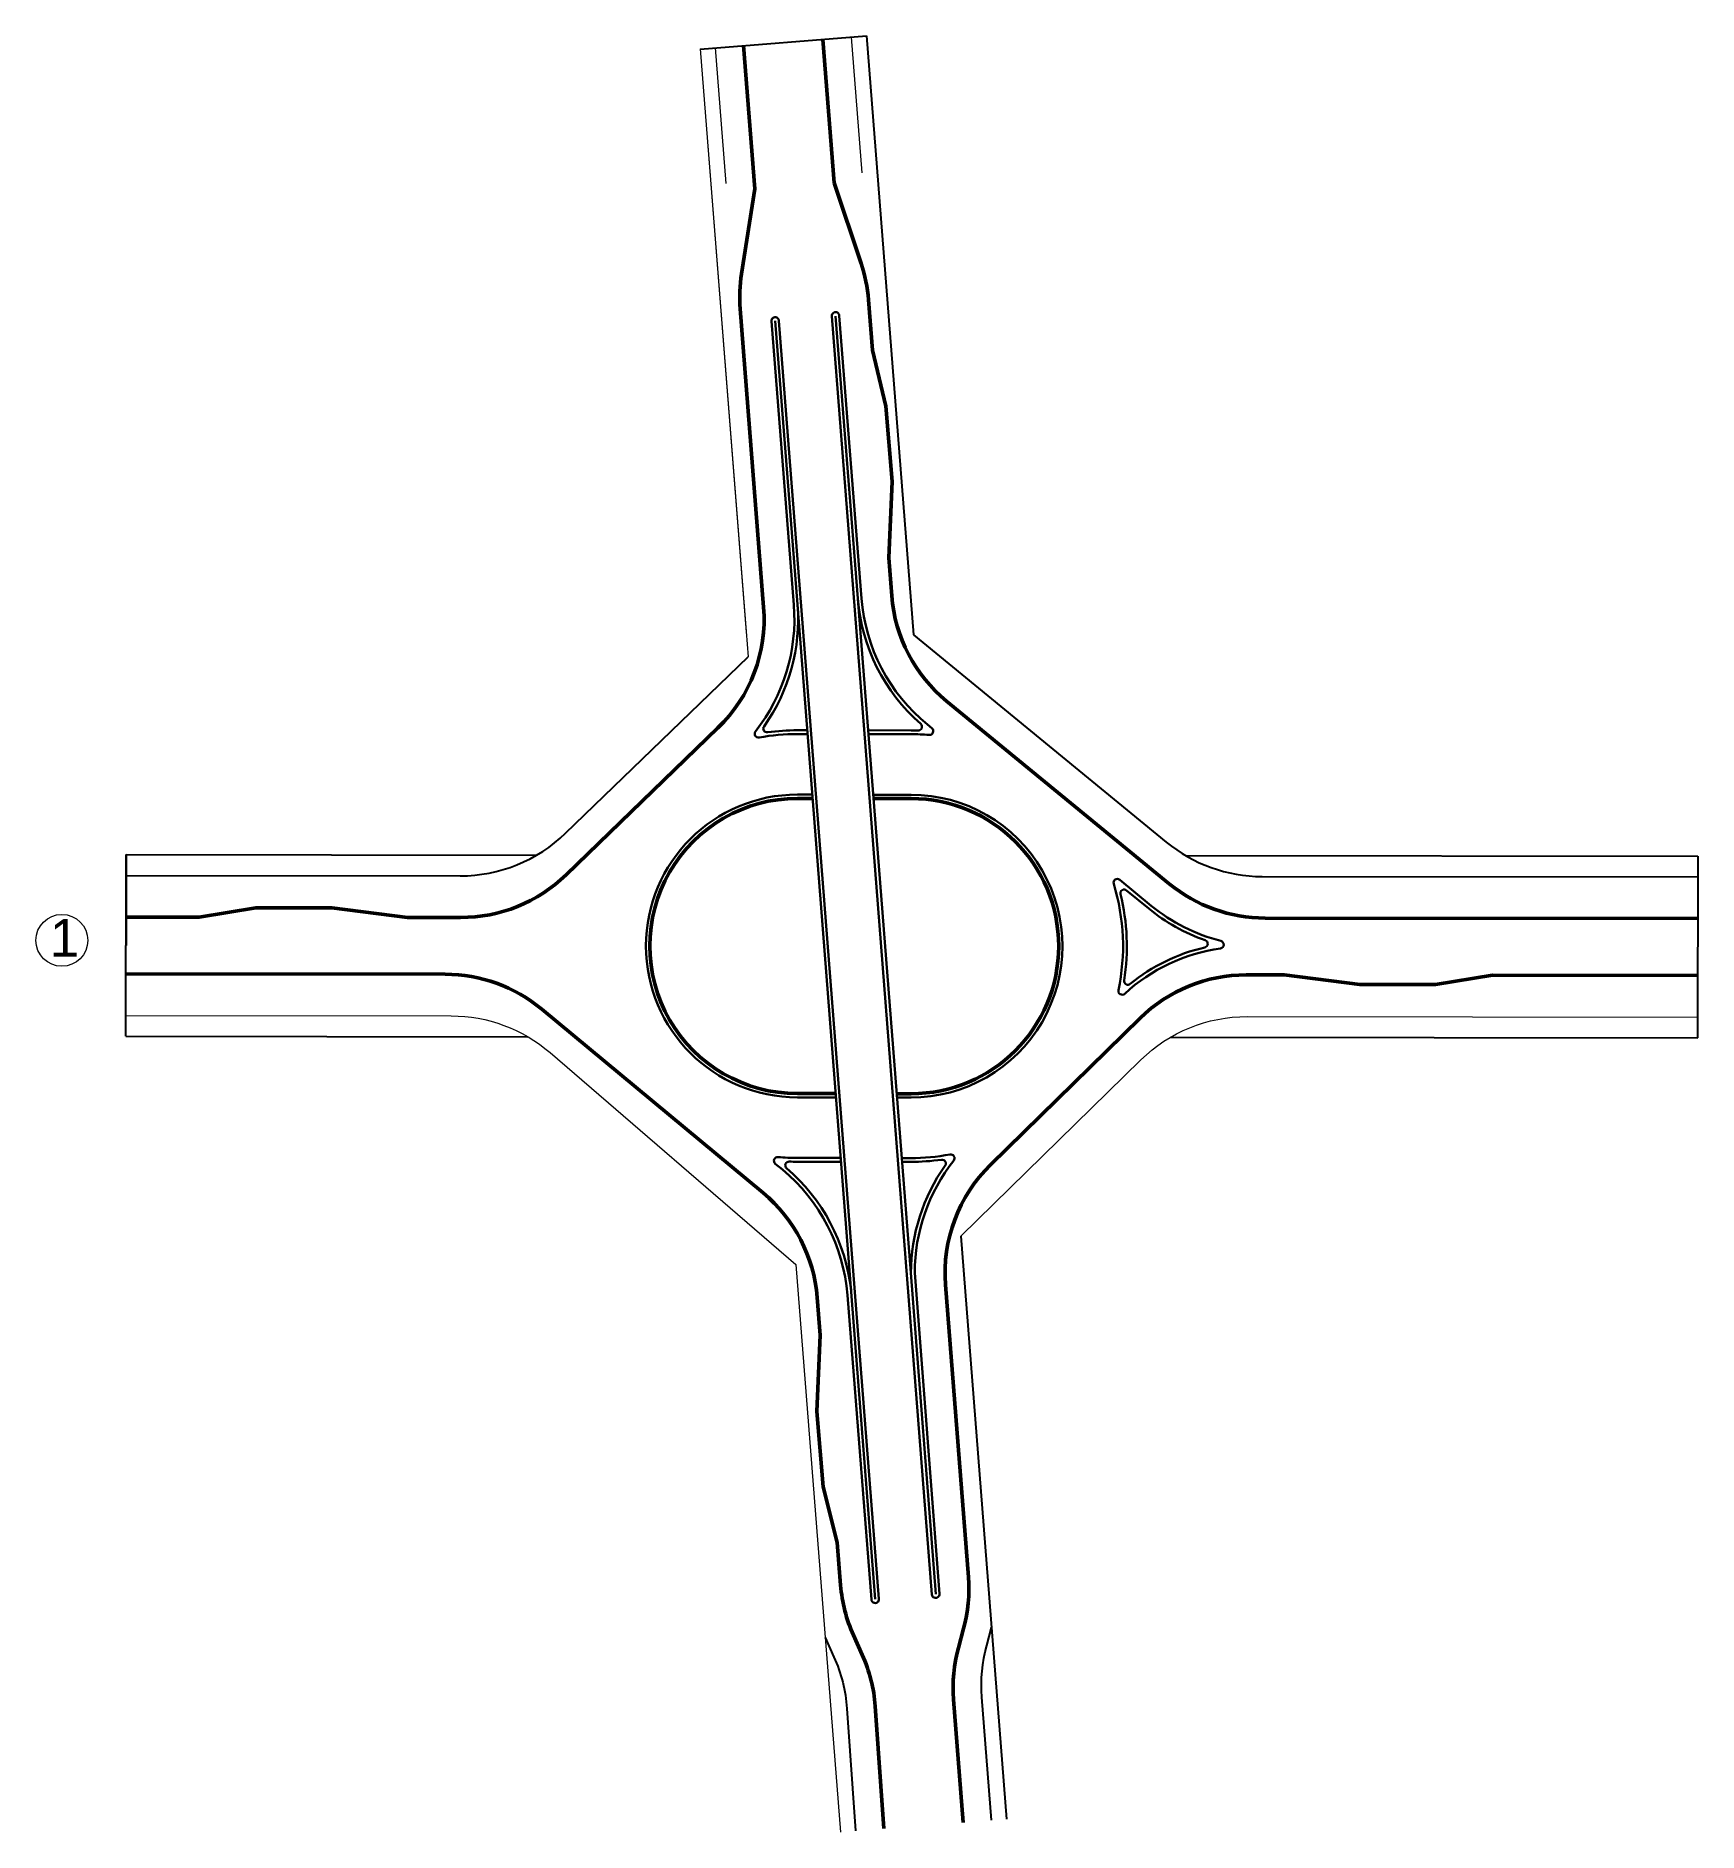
# Model space of a CAD drawing. Header units: millimetres. Extents: x -2123 to 5424, y -1286 to 835.
# Drawn here: x 3622.9 to 4061.9, y -1285.9 to -811.3 of the extents above; entities that cross this region are included whole.
import ezdxf

# ---------------------------------------------------------------- set-up
doc = ezdxf.new("R2010")
doc.units = ezdxf.units.MM
for name, color, linetype, lineweight in [('вертикалка', 6, 'Continuous', 15), ('Дор. Розм.', 7, 'Continuous', 50), ('дорога', 126, 'Continuous', 25), ('Текст', 7, 'Continuous', 15)]:
    doc.layers.add(name, color=color, linetype=linetype, lineweight=lineweight)
doc.styles.get("Standard").update_dxf_attribs({"font": 'arial.ttf'})

msp = doc.modelspace()

# ---------------------------------------------------------------- texts
at = {"layer": 'Текст', "color": 18, "true_color": 0x000000, "insert": (3626.541, -1044.634, 198.351), "char_height": 10, "attachment_point": 1}
msp.add_mtext_dynamic_manual_height_columns('1', width=4.68276, gutter_width=12.5, heights=[0], dxfattribs=at)

# ---------------------------------------------------------------- linework, layer by layer
at = {"layer": 'вертикалка', "color": 5, "lineweight": 20}
msp.add_lwpolyline([(4057.674, -1044.534), (3997.674, -1044.466)], dxfattribs=at)
at = {"layer": 'Дор. Розм.', "color": 18, "true_color": 0x000000, "elevation": 205}
for points in [[(3809.765, -813.877), (3812.743, -851.758)], [(3830.7, -812.232), (3833.679, -850.113)]]:
    msp.add_lwpolyline(points, dxfattribs=at)
at = {"layer": 'Дор. Розм.', "color": 18, "true_color": 0x000000}
for points in [[(3720.993, -1044.221), (3735.039, -1044.237, 0.194947), (3762.901, -1032.982), (3803.022, -994.156, 0.2237162), (3815.082, -962.272), (3808.879, -883.473, -0.0585458), (3809.237, -874.145), (3812.743, -851.758)], [(3843.809, -894.364), (3842.761, -881.022, 0.0611437), (3840.82, -871.471), (3833.679, -850.113)], [(4061.865, -1044.539), (3947.548, -1044.409, -0.1731783), (3922.223, -1035.334), (3863.418, -987.09, -0.204102), (3848.911, -959.298), (3848.117, -949.19)], [(3828.047, -1012.773), (3824.006, -1012.768, 1), (3824.007, -1090.768), (3834.128, -1090.78)], [(3850.263, -1090.798), (3854.007, -1090.802, 1), (3854.006, -1012.802), (3844.105, -1012.791)], [(3646.67, -1059.137), (3730.976, -1059.233, -0.1747608), (3756.49, -1068.464), (3814.914, -1116.998, -0.2024604), (3829.231, -1144.627), (3830.04, -1154.594)], [(3867.789, -1283.331), (3865.234, -1250.815, -0.0861799), (3866.512, -1237.187), (3867.888, -1232.128, 0.0860988), (3869.167, -1218.513), (3863.123, -1141.277, -0.2220612), (3875.003, -1109.569), (3914.527, -1070.835, -0.196584), (3942.57, -1059.403), (3952.57, -1059.415)], [(3834.49, -1209.414), (3835.404, -1220.68, 0.0856233), (3838.793, -1233.851), (3841.128, -1239.044, -0.088113), (3844.547, -1252.61), (3846.853, -1284.976)]]:
    msp.add_lwpolyline(points, format="xyb", dxfattribs=at)
for points in [[(3848.116, -949.195), (3848.99, -929.058), (3847.372, -909.124), (3843.809, -894.364)], [(3665.993, -1044.159), (3680.996, -1041.676), (3700.996, -1041.698), (3720.993, -1044.221)], [(3646.687, -1044.137), (3665.993, -1044.159)], [(3952.57, -1059.415), (3972.567, -1061.937), (3992.567, -1061.96), (4007.57, -1059.477)], [(4007.57, -1059.477), (4061.847, -1059.539)], [(3830.04, -1154.594), (3829.166, -1174.731), (3830.784, -1194.665), (3834.49, -1209.414)]]:
    msp.add_lwpolyline(points, dxfattribs=at)
at = {"layer": 'дорога', "color": 18, "true_color": 0x000000, "elevation": 205}
for points in [[(3798.332, -814.782), (3842.22, -811.327)], [(3842.22, -811.327), (3854.652, -969.552)]]:
    msp.add_lwpolyline(points, dxfattribs=at)
at = {"layer": 'дорога', "color": 18, "lineweight": 20, "true_color": 0x000000}
for points, elevation in [([(3798.331, -814.775), (3810.462, -968.865)], 205), ([(3798.331, -814.775), (3810.971, -975.331)], 410), ([(3802.288, -814.464), (3805.11, -850.313)], 205), ([(3838.178, -811.649), (3841, -847.499)], 205)]:
    msp.add_lwpolyline(points, dxfattribs=dict(at, elevation=elevation))
at = {"layer": 'дорога', "color": 18, "lineweight": 30, "true_color": 0x000000}
for points in [[(3826.721, -995.771), (3824.019, -995.768, 0.0454406), (3813.901, -996.688, -0.6910335), (3812.934, -995.086, 0.1884433), (3823.058, -961.644), (3817.129, -886.724)], [(3826.643, -994.771), (3824.02, -994.768, 0.0346879), (3816.137, -995.314, -0.657273), (3815.183, -993.746, 0.1755557), (3824.055, -961.566), (3818.126, -886.645)], [(3842.684, -994.789), (3854.016, -994.802, -0.0081577), (3855.875, -994.833, 0.7051647), (3856.565, -993.08, -0.1961488), (3839.938, -960.003), (3834.077, -885.398)], [(3842.763, -995.79), (3854.015, -995.802, -0.0213822), (3858.798, -996.008, 0.7368781), (3859.517, -994.238), (3858.344, -993.275, -0.204102), (3840.935, -959.925), (3835.074, -885.32)], [(3827.969, -1011.773), (3824.007, -1011.768, 1), (3824.007, -1091.768), (3834.206, -1091.78)], [(3853.916, -1091.802, 1.0011386), (3854.007, -1011.802), (3844.026, -1011.791)], [(3910.439, -1064.378), (3910.439, -1064.378, -0.1506806), (3935.737, -1052.391, 0.8203817), (3935.841, -1050.432, -0.1096948), (3917.466, -1041.132), (3909.128, -1034.291, 0.7429456), (3907.538, -1035.358, -0.1274954), (3908.786, -1063.433, 0.7297342), (3910.439, -1064.378, 0.0084207), (3910.439, -1064.378), (3910.439, -1064.378)], [(3843.544, -1224.439), (3837.206, -1143.999, 0.2024604), (3820.026, -1110.844), (3818.167, -1109.3, -0.7367126), (3818.897, -1107.535, 0.0228117), (3823.999, -1107.768), (3835.399, -1107.781)], [(3838.169, -1142.62, 0.1888171), (3821.155, -1110.487, -0.711393), (3821.842, -1108.727, 0.0094633), (3823.999, -1108.768), (3835.531, -1108.781)], [(3861.529, -1222.954), (3855, -1138.099, -0.1680787), (3865.284, -1108.447, 0.6925365), (3864.314, -1106.846, -0.0468383), (3853.891, -1107.802), (3851.605, -1107.8)], [(3860.532, -1223.031), (3854, -1138.137, -0.1554117), (3863.027, -1109.798, 0.6585425), (3862.069, -1108.229, -0.0360204), (3853.889, -1108.802), (3851.684, -1108.8)]]:
    msp.add_lwpolyline(points, format="xyb", dxfattribs=at)
for points in [[(3845.539, -1224.297), (3819.123, -886.567)], [(3833.078, -885.386), (3833.078, -885.386), (3859.534, -1223.102)], [(3844.541, -1224.368), (3824.059, -961.621)], [(3854, -1138.137), (3839.94, -960.021)], [(3850.342, -1091.798), (3854.007, -1091.802)]]:
    msp.add_lwpolyline(points, dxfattribs=at)
at = {"layer": 'дорога', "color": 18, "true_color": 0x000000}
for points in [[(3854.652, -969.552), (3921.427, -1024.333, 0.1731783), (3946.752, -1033.408), (4061.877, -1033.539)], [(3646.7, -1033.137), (3734.902, -1033.237, 0.194947), (3762.764, -1021.982), (3810.971, -975.331)], [(3875.266, -1282.744), (3872.711, -1250.227, -0.0861799), (3873.989, -1236.6), (3875.28, -1231.853)], [(3831.316, -1234.439), (3833.651, -1239.632, -0.088113), (3837.07, -1253.197), (3839.376, -1285.564)]]:
    msp.add_lwpolyline(points, format="xyb", dxfattribs=at)
for points in [[(3646.652, -1075.637), (3646.706, -1027.637)], [(3646.706, -1027.637), (3646.679, -1051.637)], [(3646.706, -1027.637), (3755.151, -1027.76)], [(3926.516, -1027.885), (4061.827, -1028.039)], [(4061.829, -1076.039), (4061.883, -1028.039)], [(3646.652, -1075.637), (3752.825, -1075.757)], [(3922.53, -1075.88), (4061.829, -1076.039)], [(3867.155, -1128.454), (3879.254, -1282.43)]]:
    msp.add_lwpolyline(points, dxfattribs=at)
at = {"layer": 'дорога', "color": 18, "lineweight": 30, "true_color": 0x000000}
msp.add_lwpolyline([(3911.901, -1061.794, -0.1145303), (3931.598, -1052.15, 0.7525381), (3931.701, -1050.231, -0.088527), (3916.832, -1041.905), (3910.935, -1037.068, 0.7218454), (3909.331, -1038.081, -0.1010113), (3910.282, -1060.86, 0.6891923)], format="xyb", close=True, dxfattribs=at)
at = {"layer": 'дорога', "color": 18, "lineweight": 20, "true_color": 0x000000}
for points in [[(3646.658, -1070.137), (3732.589, -1070.234, -0.1795847), (3758.674, -1079.95), (3823.585, -1135.958)], [(3867.155, -1128.454), (3914.738, -1081.832, -0.1965582), (3942.778, -1070.403), (4061.835, -1070.539)]]:
    msp.add_lwpolyline(points, format="xyb", dxfattribs=at)
for points in [[(3823.585, -1135.958), (3835.388, -1285.877)], [(3845.538, -1224.289), (3840.376, -1158.277)]]:
    msp.add_lwpolyline(points, dxfattribs=at)
at = {"layer": 'дорога', "color": 18, "lineweight": 30, "true_color": 0x000000}
for centre, start, end in [((3818.126, -886.644, -205), 4.39046, 184.59611), ((3834.074, -885.306), 359.18042, 184.59611), ((3844.541, -1224.368), 184.07011, 4.91647), ((3860.532, -1223.031), 184.07011, 4.90927)]:
    msp.add_arc(centre, 1, start, end, dxfattribs=at)
at = {"layer": 'Текст', "color": 18, "lineweight": 20, "true_color": 0x000000}
msp.add_circle((3629.727, -1050.281, 198.351), 6.847, dxfattribs=at)

msp.set_redraw_order([(e.dxf.handle, doc.entitydb.next_handle()) for e in msp.query("TEXT MTEXT ATTDEF DIMENSION ARC_DIMENSION")])  # texts and dimensions are drawn at this point

doc.saveas('drawing.dxf')
